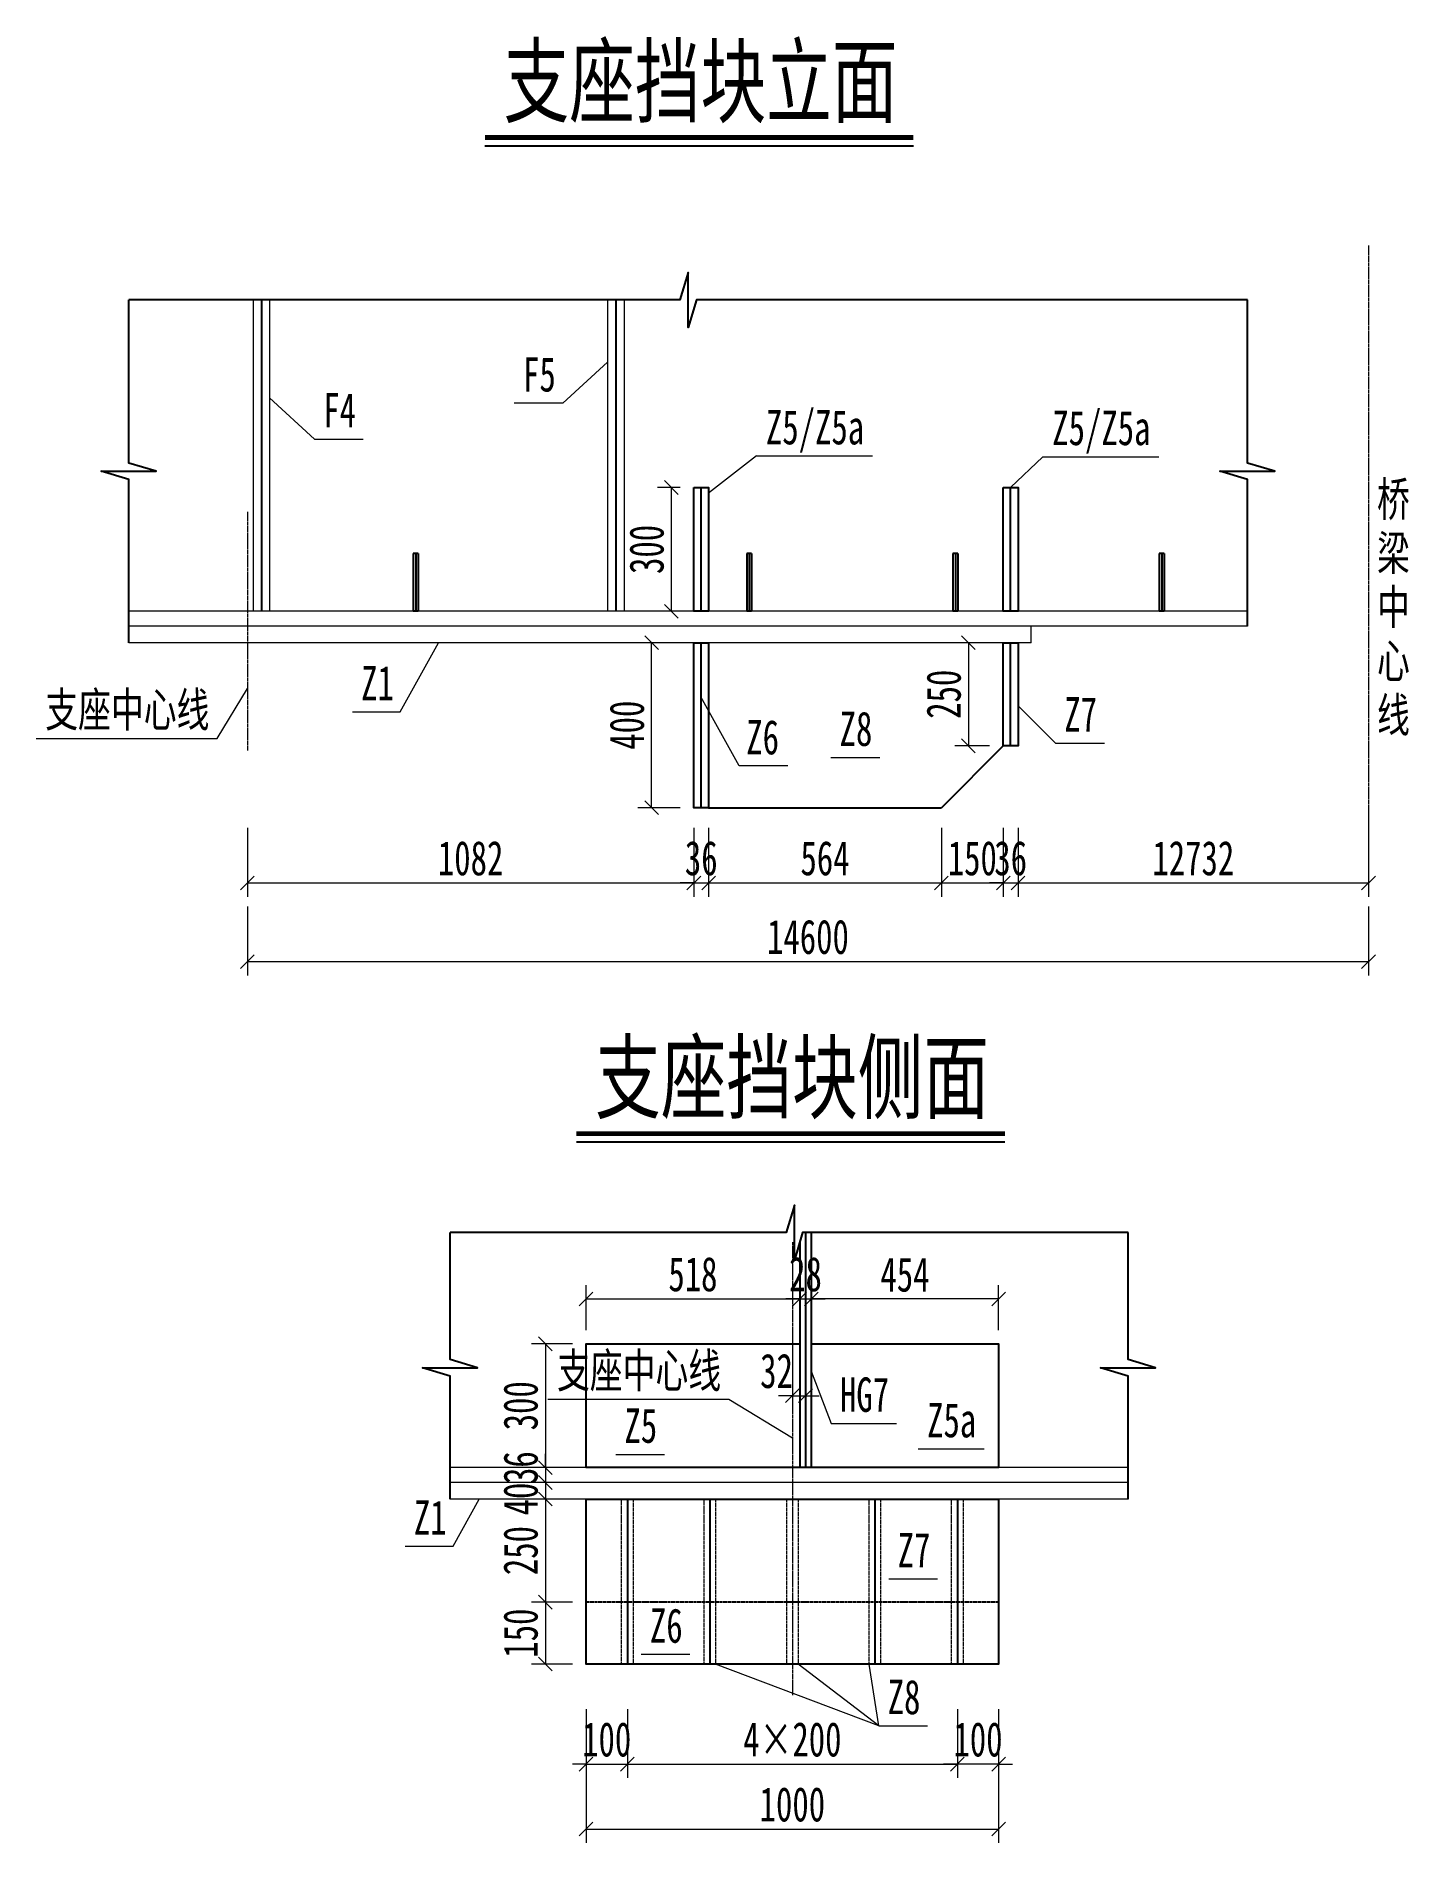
# Model space of a CAD drawing. Header units: millimetres. Extents: x -89049 to 410567, y -307459 to -100425.
# Drawn here: x 205425 to 208753, y -110960 to -106582 of the extents above; entities that cross this region are included whole.
import ezdxf
from ezdxf.enums import TextEntityAlignment as Align

# ---------------------------------------------------------------- set-up
doc = ezdxf.new("R2010")
doc.units = ezdxf.units.MM
for name, pattern in [('CENTER2', [28.575, 19.05, -3.175, 3.175, -3.175]), ('DASHED', [0.75, 0.5, -0.25]), ('HIDDEN', [0.375, 0.25, -0.125])]:
    doc.linetypes.add(name, pattern=pattern)
doc.layers.get('Defpoints').update_dxf_attribs({"color": 8})
for name, color, linetype, lineweight in [('中心线', 2, 'CENTER2', 15), ('文字', 7, 'Continuous', 15), ('标注线及字体', 2, 'Continuous', 15), ('细实线', 4, 'Continuous', 15), ('虚线', 7, 'DASHED', 13), ('钢板粗线', 1, 'Continuous', 25), ('钢板细线', 6, 'Continuous', 15)]:
    doc.layers.add(name, color=color, linetype=linetype, lineweight=lineweight)
doc.styles.add('111', font='', dxfattribs={"width": 0.7})
doc.styles.add('BM_Dim', font='', dxfattribs={"width": 0.85})
doc.styles.get('111').set_extended_font_data('仿宋_GB2312')
doc.styles.get('BM_Dim').set_extended_font_data('仿宋_GB2312')
doc.dimstyles.new('200', dxfattribs={"dimscale": 0, "dimtxt": 2.5, "dimasz": 1, "dimexe": 1, "dimexo": 1, "dimgap": 0.6, "dimtad": 1, "dimdec": 0, "dimdsep": 46, "dimtxsty": '111', "dimblk": 'OBLIQUE', "dimcen": 0, "dimclrd": 4, "dimclre": 4, "dimclrt": 4, "dimadec": 1, "dimazin": 2, "dimtfac": 1, "dimtdec": 0, "dimtix": 1, "dimtmove": 2, "dimatfit": 3, "dimfxl": 4, "dimfxlon": 1, "dimtolj": 1, "dimlwd": -1, "dimlwe": -1, "dimarcsym": 0})

msp = doc.modelspace()

# ---------------------------------------------------------------- texts
at = {"layer": '文字', "style": 'BM_Dim', "width": 0.7}
for s, height, p in [('F5', 83.33, (206645.2, -107468.3)), ('F4', 83.33, (206160.9, -107555.2)), ('Z5/Z5a', 83.33, (207313.3, -107596.2)), ('Z5/Z5a', 83.33, (208007.3, -107598.1)), ('桥', 83.3, (208715.3, -107770.4)), ('梁', 83.3, (208715.3, -107901.1)), ('中', 83.3, (208715.3, -108031.9)), ('心', 83.3, (208715.3, -108162.6)), ('Z1', 83.33, (206252.8, -108216.3)), ('支座中心线', 83.33, (205646.4, -108280.8)), ('Z7', 83.33, (207957.2, -108292.1)), ('线', 83.3, (208715.3, -108293.4)), ('Z8', 83.33, (207412.6, -108327)), ('Z6', 83.33, (207186.3, -108347.4)), ('支座中心线', 83.33, (206886.8, -109882.4)), ('HG7', 83.33, (207433.3, -109940.7)), ('Z5a', 83.33, (207644.5, -110002.4)), ('Z5', 83.33, (206891, -110015.9)), ('Z1', 83.33, (206380.7, -110238.3)), ('Z7', 83.33, (207553.3, -110317.3)), ('Z6', 83.33, (206952.8, -110500.3)), ('Z8', 83.33, (207529.1, -110673.3))]:
    msp.add_text(s, height=height, dxfattribs=at).set_placement(p, align=Align.BOTTOM_CENTER)
at = {"layer": '标注线及字体', "color": 0, "style": '111', "width": 0.7}
for s, p in [('支座挡块立面', (207035.8, -106687.6)), ('支座挡块侧面', (207257.7, -109101.3))]:
    msp.add_text(s, height=166.67, dxfattribs=at).set_placement(p, align=Align.MIDDLE)

# ---------------------------------------------------------------- blocks, each defined once
blk = doc.blocks.new('12-140加劲 无过焊孔')
at = {"layer": 'Defpoints'}
blk.add_line((38946.6, 32076.7), (38946.6, 32216.7), dxfattribs=at)
at = {"layer": '钢板粗线', "color": 7}
for p, q in [((38940.6, 32076.7), (38940.6, 32216.7)), ((38940.6, 32216.7), (38952.6, 32216.7)), ((38952.6, 32076.7), (38952.6, 32216.7)), ((38940.6, 32076.7), (38952.6, 32076.7))]:
    blk.add_line(p, q, dxfattribs=at)
blk = doc.blocks.new('_Oblique')
at = {"color": 0, "linetype": 'ByBlock', "lineweight": -2}
blk.add_line((-0.5, -0.5), (0.5, 0.5), dxfattribs=at)
blk = doc.blocks.new('*D5012')
at = {"layer": 'Defpoints', "color": 0}
for p in [(205937.5, -108249.3), (207019.5, -108451.8), (207019.5, -108634.1)]:
    blk.add_point(p, dxfattribs=at)
at = {"layer": '细实线', "color": 4}
for p, q in [((205937.5, -108500.8), (205937.5, -108667.4)), ((207019.5, -108500.8), (207019.5, -108667.4)), ((205937.5, -108634.1), (207019.5, -108634.1))]:
    blk.add_line(p, q, dxfattribs=at)
at = {"layer": '细实线', "color": 4, "xscale": 33.33333333333333, "yscale": 33.33333333333333, "zscale": 33.33333333333333, "rotation": 180}
blk.add_blockref('_Oblique', (205937.5, -108634.1), dxfattribs=at)
at = {"layer": '细实线', "color": 4, "xscale": 33.33333333333333, "yscale": 33.33333333333333, "zscale": 33.33333333333333}
blk.add_blockref('_Oblique', (207019.5, -108634.1), dxfattribs=at)
at = {"layer": '细实线', "color": 4, "insert": (206478.5, -108574.5), "char_height": 83.33, "attachment_point": 5, "style": '111'}
blk.add_mtext('\\A1;1082', dxfattribs=at)
blk = doc.blocks.new('*D5013')
at = {"layer": 'Defpoints', "color": 0}
for p in [(207055.5, -108424.5), (207619.5, -108451.8), (207619.5, -108634.1)]:
    blk.add_point(p, dxfattribs=at)
at = {"layer": '细实线', "color": 4}
for p, q in [((207055.5, -108500.8), (207055.5, -108667.4)), ((207619.5, -108500.8), (207619.5, -108667.4)), ((207055.5, -108634.1), (207619.5, -108634.1))]:
    blk.add_line(p, q, dxfattribs=at)
at = {"layer": '细实线', "color": 4, "xscale": 33.33333333333333, "yscale": 33.33333333333333, "zscale": 33.33333333333333, "rotation": 180}
blk.add_blockref('_Oblique', (207055.5, -108634.1), dxfattribs=at)
at = {"layer": '细实线', "color": 4, "xscale": 33.33333333333333, "yscale": 33.33333333333333, "zscale": 33.33333333333333}
blk.add_blockref('_Oblique', (207619.5, -108634.1), dxfattribs=at)
at = {"layer": '细实线', "color": 4, "insert": (207337.5, -108574.5), "char_height": 83.33, "attachment_point": 5, "style": '111'}
blk.add_mtext('\\A1;564', dxfattribs=at)
blk = doc.blocks.new('*D5014')
at = {"layer": 'Defpoints', "color": 0}
for p in [(207769.5, -108301.8), (207619.5, -108451.8), (207769.5, -108634.1)]:
    blk.add_point(p, dxfattribs=at)
at = {"layer": '细实线', "color": 4}
for p, q in [((207619.5, -108500.8), (207619.5, -108667.4)), ((207769.5, -108500.8), (207769.5, -108667.4)), ((207619.5, -108634.1), (207769.5, -108634.1))]:
    blk.add_line(p, q, dxfattribs=at)
at = {"layer": '细实线', "color": 4, "xscale": 33.33333333333333, "yscale": 33.33333333333333, "zscale": 33.33333333333333, "rotation": 180}
blk.add_blockref('_Oblique', (207619.5, -108634.1), dxfattribs=at)
at = {"layer": '细实线', "color": 4, "xscale": 33.33333333333333, "yscale": 33.33333333333333, "zscale": 33.33333333333333}
blk.add_blockref('_Oblique', (207769.5, -108634.1), dxfattribs=at)
at = {"layer": '细实线', "color": 4, "insert": (207694.5, -108574.5), "char_height": 83.33, "attachment_point": 5, "style": '111'}
blk.add_mtext('\\A1;150', dxfattribs=at)
blk = doc.blocks.new('*D5015')
at = {"layer": 'Defpoints', "color": 0}
for p in [(207805.5, -108301.8), (208654.9, -108360.9), (208654.9, -108634.1)]:
    blk.add_point(p, dxfattribs=at)
at = {"layer": '细实线', "color": 4}
for p, q in [((207805.5, -108500.8), (207805.5, -108667.4)), ((208654.9, -108500.8), (208654.9, -108667.4)), ((207805.5, -108634.1), (208654.9, -108634.1))]:
    blk.add_line(p, q, dxfattribs=at)
at = {"layer": '细实线', "color": 4, "xscale": 33.33333333333333, "yscale": 33.33333333333333, "zscale": 33.33333333333333, "rotation": 180}
blk.add_blockref('_Oblique', (207805.5, -108634.1), dxfattribs=at)
at = {"layer": '细实线', "color": 4, "xscale": 33.33333333333333, "yscale": 33.33333333333333, "zscale": 33.33333333333333}
blk.add_blockref('_Oblique', (208654.9, -108634.1), dxfattribs=at)
at = {"layer": '细实线', "color": 4, "insert": (208230.2, -108574.5), "char_height": 83.33, "attachment_point": 5, "style": '111'}
blk.add_mtext('\\A1;12732', dxfattribs=at)
blk = doc.blocks.new('*D5016')
at = {"layer": 'Defpoints', "color": 0}
for p in [(205937.5, -108313.5), (208654.9, -108348.1), (208654.9, -108824.7)]:
    blk.add_point(p, dxfattribs=at)
at = {"layer": '细实线', "color": 4}
for p, q in [((205937.5, -108691.4), (205937.5, -108858.1)), ((208654.9, -108691.4), (208654.9, -108858.1)), ((205937.5, -108824.7), (208654.9, -108824.7))]:
    blk.add_line(p, q, dxfattribs=at)
at = {"layer": '细实线', "color": 4, "xscale": 33.33333333333333, "yscale": 33.33333333333333, "zscale": 33.33333333333333, "rotation": 180}
blk.add_blockref('_Oblique', (205937.5, -108824.7), dxfattribs=at)
at = {"layer": '细实线', "color": 4, "xscale": 33.33333333333333, "yscale": 33.33333333333333, "zscale": 33.33333333333333}
blk.add_blockref('_Oblique', (208654.9, -108824.7), dxfattribs=at)
at = {"layer": '细实线', "color": 4, "insert": (207296.2, -108765.1), "char_height": 83.33, "attachment_point": 5, "style": '111'}
blk.add_mtext('\\A1;14600', dxfattribs=at)
blk = doc.blocks.new('*D5019')
at = {"layer": 'Defpoints', "color": 0}
for p in [(207769.5, -108301.8), (207805.5, -108301.8), (207805.5, -108634.1)]:
    blk.add_point(p, dxfattribs=at)
at = {"layer": '细实线', "color": 4}
for p, q in [((207769.5, -108500.8), (207769.5, -108667.4)), ((207805.5, -108500.8), (207805.5, -108667.4)), ((207769.5, -108634.1), (207736.2, -108634.1)), ((207769.5, -108634.1), (207805.5, -108634.1)), ((207805.5, -108634.1), (207838.9, -108634.1))]:
    blk.add_line(p, q, dxfattribs=at)
at = {"layer": '细实线', "color": 4, "xscale": 33.33333333333333, "yscale": 33.33333333333333, "zscale": 33.33333333333333}
blk.add_blockref('_Oblique', (207769.5, -108634.1), dxfattribs=at)
at = {"layer": '细实线', "color": 4, "xscale": 33.33333333333333, "yscale": 33.33333333333333, "zscale": 33.33333333333333, "rotation": 180}
blk.add_blockref('_Oblique', (207805.5, -108634.1), dxfattribs=at)
at = {"layer": '细实线', "color": 4, "insert": (207787.5, -108574.5), "char_height": 83.33, "attachment_point": 5, "style": '111'}
blk.add_mtext('\\A1;36', dxfattribs=at)
blk = doc.blocks.new('*D5020')
at = {"layer": 'Defpoints', "color": 0}
for p in [(207019.5, -108451.8), (207055.5, -108451.8), (207055.5, -108634.1)]:
    blk.add_point(p, dxfattribs=at)
at = {"layer": '细实线', "color": 4}
for p, q in [((207019.5, -108500.8), (207019.5, -108667.4)), ((207055.5, -108500.8), (207055.5, -108667.4)), ((207019.5, -108634.1), (206986.2, -108634.1)), ((207019.5, -108634.1), (207055.5, -108634.1)), ((207055.5, -108634.1), (207088.9, -108634.1))]:
    blk.add_line(p, q, dxfattribs=at)
at = {"layer": '细实线', "color": 4, "xscale": 33.33333333333333, "yscale": 33.33333333333333, "zscale": 33.33333333333333}
blk.add_blockref('_Oblique', (207019.5, -108634.1), dxfattribs=at)
at = {"layer": '细实线', "color": 4, "xscale": 33.33333333333333, "yscale": 33.33333333333333, "zscale": 33.33333333333333, "rotation": 180}
blk.add_blockref('_Oblique', (207055.5, -108634.1), dxfattribs=at)
at = {"layer": '细实线', "color": 4, "insert": (207037.5, -108574.5), "char_height": 83.33, "attachment_point": 5, "style": '111'}
blk.add_mtext('\\A1;36', dxfattribs=at)
blk = doc.blocks.new('*D5021')
at = {"layer": 'Defpoints', "color": 0}
for p in [(206917.2, -108051.8), (207019.5, -108051.8), (207019.5, -108451.8)]:
    blk.add_point(p, dxfattribs=at)
at = {"layer": '细实线', "color": 4}
for p, q in [((206986.2, -108051.8), (206883.8, -108051.8)), ((206917.2, -108451.8), (206917.2, -108051.8)), ((206986.2, -108451.8), (206883.8, -108451.8))]:
    blk.add_line(p, q, dxfattribs=at)
at = {"layer": '细实线', "color": 4, "xscale": 33.33333333333333, "yscale": 33.33333333333333, "zscale": 33.33333333333333}
for p, rotation in [((206917.2, -108051.8), 90), ((206917.2, -108451.8), 270)]:
    blk.add_blockref('_Oblique', p, dxfattribs=dict(at, rotation=rotation))
at = {"layer": '细实线', "color": 4, "insert": (206857.5, -108251.8), "char_height": 83.33, "attachment_point": 5, "rotation": 90, "style": '111'}
blk.add_mtext('\\A1;400', dxfattribs=at)
blk = doc.blocks.new('*D5022')
at = {"layer": 'Defpoints', "color": 0}
for p in [(207019.5, -107675.8), (206965, -107975.8), (207019.5, -107975.8)]:
    blk.add_point(p, dxfattribs=at)
at = {"layer": '细实线', "color": 4}
for p, q in [((206986.2, -107675.8), (206931.7, -107675.8)), ((206965, -107675.8), (206965, -107975.8)), ((206986.2, -107975.8), (206931.7, -107975.8))]:
    blk.add_line(p, q, dxfattribs=at)
at = {"layer": '细实线', "color": 4, "xscale": 33.33333333333333, "yscale": 33.33333333333333, "zscale": 33.33333333333333}
for p, rotation in [((206965, -107675.8), 90), ((206965, -107975.8), 270)]:
    blk.add_blockref('_Oblique', p, dxfattribs=dict(at, rotation=rotation))
at = {"layer": '细实线', "color": 4, "insert": (206905.4, -107825.8), "char_height": 83.33, "attachment_point": 5, "rotation": 90, "style": '111'}
blk.add_mtext('\\A1;300', dxfattribs=at)
blk = doc.blocks.new('*D5023')
at = {"layer": 'Defpoints', "color": 0}
for p in [(207769.5, -108051.8), (207685.1, -108301.8), (207769.5, -108301.8)]:
    blk.add_point(p, dxfattribs=at)
at = {"layer": '细实线', "color": 4}
for p, q in [((207736.2, -108051.8), (207651.8, -108051.8)), ((207685.1, -108051.8), (207685.1, -108301.8)), ((207736.2, -108301.8), (207651.8, -108301.8))]:
    blk.add_line(p, q, dxfattribs=at)
at = {"layer": '细实线', "color": 4, "xscale": 33.33333333333333, "yscale": 33.33333333333333, "zscale": 33.33333333333333}
for p, rotation in [((207685.1, -108051.8), 90), ((207685.1, -108301.8), 270)]:
    blk.add_blockref('_Oblique', p, dxfattribs=dict(at, rotation=rotation))
at = {"layer": '细实线', "color": 4, "insert": (207625.5, -108176.8), "char_height": 83.33, "attachment_point": 5, "rotation": 90, "style": '111'}
blk.add_mtext('\\A1;250', dxfattribs=at)
blk = doc.blocks.new('*D5050')
at = {"layer": 'Defpoints', "color": 0}
for p in [(206758.4, -109751), (206659.7, -110051), (206758.4, -110051)]:
    blk.add_point(p, dxfattribs=at)
at = {"layer": '细实线', "color": 4}
for p, q in [((206725.1, -109751), (206626.3, -109751)), ((206659.7, -109751), (206659.7, -110051)), ((206725.1, -110051), (206626.3, -110051))]:
    blk.add_line(p, q, dxfattribs=at)
at = {"layer": '细实线', "color": 4, "xscale": 33.33333333333333, "yscale": 33.33333333333333, "zscale": 33.33333333333333}
for p, rotation in [((206659.7, -109751), 90), ((206659.7, -110051), 270)]:
    blk.add_blockref('_Oblique', p, dxfattribs=dict(at, rotation=rotation))
at = {"layer": '细实线', "color": 4, "insert": (206600, -109901), "char_height": 83.33, "attachment_point": 5, "rotation": 90, "style": '111'}
blk.add_mtext('\\A1;300', dxfattribs=at)
blk = doc.blocks.new('*D5051')
at = {"layer": 'Defpoints', "color": 0}
for p in [(206758.4, -110051), (206659.7, -110087), (206758.4, -110087)]:
    blk.add_point(p, dxfattribs=at)
at = {"layer": '细实线', "color": 4}
for p, q in [((206659.7, -110051), (206659.7, -110017.7)), ((206725.1, -110051), (206626.3, -110051)), ((206659.7, -110051), (206659.7, -110087)), ((206725.1, -110087), (206626.3, -110087)), ((206659.7, -110087), (206659.7, -110120.4))]:
    blk.add_line(p, q, dxfattribs=at)
at = {"layer": '细实线', "color": 4, "xscale": 33.33333333333333, "yscale": 33.33333333333333, "zscale": 33.33333333333333}
for p, rotation in [((206659.7, -110051), 270), ((206659.7, -110087), 90)]:
    blk.add_blockref('_Oblique', p, dxfattribs=dict(at, rotation=rotation))
at = {"layer": '细实线', "color": 4, "insert": (206600, -110051), "char_height": 83.33, "attachment_point": 5, "rotation": 90, "style": '111'}
blk.add_mtext('\\A1;36', dxfattribs=at)
blk = doc.blocks.new('*D5052')
at = {"layer": 'Defpoints', "color": 0}
for p in [(206758.4, -110087), (206659.7, -110127), (206758.4, -110127)]:
    blk.add_point(p, dxfattribs=at)
at = {"layer": '细实线', "color": 4}
for p, q in [((206725.1, -110087), (206626.3, -110087)), ((206659.7, -110087), (206659.7, -110127)), ((206725.1, -110127), (206626.3, -110127))]:
    blk.add_line(p, q, dxfattribs=at)
at = {"layer": '细实线', "color": 4, "xscale": 33.33333333333333, "yscale": 33.33333333333333, "zscale": 33.33333333333333}
for p, rotation in [((206659.7, -110087), 90), ((206659.7, -110127), 270)]:
    blk.add_blockref('_Oblique', p, dxfattribs=dict(at, rotation=rotation))
at = {"layer": '细实线', "color": 4, "insert": (206600, -110127), "char_height": 83.33, "attachment_point": 5, "rotation": 90, "style": '111'}
blk.add_mtext('\\A1;40', dxfattribs=at)
blk = doc.blocks.new('*D5053')
at = {"layer": 'Defpoints', "color": 0}
for p in [(206758.4, -110127), (206659.7, -110377), (206758.4, -110377)]:
    blk.add_point(p, dxfattribs=at)
at = {"layer": '细实线', "color": 4}
for p, q in [((206725.1, -110127), (206626.3, -110127)), ((206659.7, -110127), (206659.7, -110377)), ((206725.1, -110377), (206626.3, -110377))]:
    blk.add_line(p, q, dxfattribs=at)
at = {"layer": '细实线', "color": 4, "xscale": 33.33333333333333, "yscale": 33.33333333333333, "zscale": 33.33333333333333}
for p, rotation in [((206659.7, -110127), 90), ((206659.7, -110377), 270)]:
    blk.add_blockref('_Oblique', p, dxfattribs=dict(at, rotation=rotation))
at = {"layer": '细实线', "color": 4, "insert": (206600, -110252), "char_height": 83.33, "attachment_point": 5, "rotation": 90, "style": '111'}
blk.add_mtext('\\A1;250', dxfattribs=at)
blk = doc.blocks.new('*D5054')
at = {"layer": 'Defpoints', "color": 0}
for p in [(206758.4, -110377), (206659.7, -110527), (206758.4, -110527)]:
    blk.add_point(p, dxfattribs=at)
at = {"layer": '细实线', "color": 4}
for p, q in [((206725.1, -110377), (206626.3, -110377)), ((206659.7, -110377), (206659.7, -110527)), ((206725.1, -110527), (206626.3, -110527))]:
    blk.add_line(p, q, dxfattribs=at)
at = {"layer": '细实线', "color": 4, "xscale": 33.33333333333333, "yscale": 33.33333333333333, "zscale": 33.33333333333333}
for p, rotation in [((206659.7, -110377), 90), ((206659.7, -110527), 270)]:
    blk.add_blockref('_Oblique', p, dxfattribs=dict(at, rotation=rotation))
at = {"layer": '细实线', "color": 4, "insert": (206600, -110452), "char_height": 83.33, "attachment_point": 5, "rotation": 90, "style": '111'}
blk.add_mtext('\\A1;150', dxfattribs=at)
blk = doc.blocks.new('*D5055')
at = {"layer": 'Defpoints', "color": 0}
for p in [(207258.4, -109676.7), (207290.2, -109676.7), (207290.2, -109876.7)]:
    blk.add_point(p, dxfattribs=at)
at = {"layer": '细实线', "color": 4}
for p, q in [((207258.4, -109743.3), (207258.4, -109910)), ((207290.2, -109743.3), (207290.2, -109910)), ((207258.4, -109876.7), (207225.1, -109876.7)), ((207258.4, -109876.7), (207290.2, -109876.7)), ((207290.2, -109876.7), (207323.5, -109876.7))]:
    blk.add_line(p, q, dxfattribs=at)
at = {"layer": '细实线', "color": 4, "xscale": 33.33333333333333, "yscale": 33.33333333333333, "zscale": 33.33333333333333}
blk.add_blockref('_Oblique', (207258.4, -109876.7), dxfattribs=at)
at = {"layer": '细实线', "color": 4, "xscale": 33.33333333333333, "yscale": 33.33333333333333, "zscale": 33.33333333333333, "rotation": 180}
blk.add_blockref('_Oblique', (207290.2, -109876.7), dxfattribs=at)
at = {"layer": '细实线', "color": 4, "insert": (207220, -109817), "char_height": 83.33, "attachment_point": 5, "style": '111'}
blk.add_mtext('\\A1;32', dxfattribs=at)
blk = doc.blocks.new('*D5056')
at = {"layer": 'Defpoints', "color": 0}
for p in [(206758.4, -110527), (206858.4, -110527), (206858.4, -110769.5)]:
    blk.add_point(p, dxfattribs=at)
at = {"layer": '细实线', "color": 4}
for p, q in [((206758.4, -110636.2), (206758.4, -110802.8)), ((206858.4, -110636.2), (206858.4, -110802.8)), ((206758.4, -110769.5), (206725.1, -110769.5)), ((206758.4, -110769.5), (206858.4, -110769.5)), ((206858.4, -110769.5), (206891.7, -110769.5))]:
    blk.add_line(p, q, dxfattribs=at)
at = {"layer": '细实线', "color": 4, "xscale": 33.33333333333333, "yscale": 33.33333333333333, "zscale": 33.33333333333333}
blk.add_blockref('_Oblique', (206758.4, -110769.5), dxfattribs=at)
at = {"layer": '细实线', "color": 4, "xscale": 33.33333333333333, "yscale": 33.33333333333333, "zscale": 33.33333333333333, "rotation": 180}
blk.add_blockref('_Oblique', (206858.4, -110769.5), dxfattribs=at)
at = {"layer": '细实线', "color": 4, "insert": (206808.4, -110709.9), "char_height": 83.33, "attachment_point": 5, "style": '111'}
blk.add_mtext('\\A1;100', dxfattribs=at)
blk = doc.blocks.new('*D5057')
at = {"layer": 'Defpoints', "color": 0}
for p in [(206858.4, -110527), (207658.4, -110527), (207658.4, -110769.5)]:
    blk.add_point(p, dxfattribs=at)
at = {"layer": '细实线', "color": 4}
for p, q in [((206858.4, -110636.2), (206858.4, -110802.8)), ((207658.4, -110636.2), (207658.4, -110802.8)), ((206858.4, -110769.5), (207658.4, -110769.5))]:
    blk.add_line(p, q, dxfattribs=at)
at = {"layer": '细实线', "color": 4, "xscale": 33.33333333333333, "yscale": 33.33333333333333, "zscale": 33.33333333333333, "rotation": 180}
blk.add_blockref('_Oblique', (206858.4, -110769.5), dxfattribs=at)
at = {"layer": '细实线', "color": 4, "xscale": 33.33333333333333, "yscale": 33.33333333333333, "zscale": 33.33333333333333}
blk.add_blockref('_Oblique', (207658.4, -110769.5), dxfattribs=at)
at = {"layer": '细实线', "color": 4, "insert": (207258.4, -110709.9), "char_height": 83.33, "attachment_point": 5, "style": '111'}
blk.add_mtext('\\A1;4×200', dxfattribs=at)
blk = doc.blocks.new('*D5058')
at = {"layer": 'Defpoints', "color": 0}
for p in [(207658.4, -110527), (207758.4, -110527), (207658.4, -110769.5)]:
    blk.add_point(p, dxfattribs=at)
at = {"layer": '细实线', "color": 4}
for p, q in [((207658.4, -110636.2), (207658.4, -110802.8)), ((207758.4, -110636.2), (207758.4, -110802.8)), ((207658.4, -110769.5), (207625.1, -110769.5)), ((207758.4, -110769.5), (207658.4, -110769.5)), ((207758.4, -110769.5), (207791.7, -110769.5))]:
    blk.add_line(p, q, dxfattribs=at)
at = {"layer": '细实线', "color": 4, "xscale": 33.33333333333333, "yscale": 33.33333333333333, "zscale": 33.33333333333333}
blk.add_blockref('_Oblique', (207658.4, -110769.5), dxfattribs=at)
at = {"layer": '细实线', "color": 4, "xscale": 33.33333333333333, "yscale": 33.33333333333333, "zscale": 33.33333333333333, "rotation": 180}
blk.add_blockref('_Oblique', (207758.4, -110769.5), dxfattribs=at)
at = {"layer": '细实线', "color": 4, "insert": (207708.4, -110709.9), "char_height": 83.33, "attachment_point": 5, "style": '111'}
blk.add_mtext('\\A1;100', dxfattribs=at)
blk = doc.blocks.new('*D5059')
at = {"layer": 'Defpoints', "color": 0}
for p in [(206758.4, -110527), (207758.4, -110527), (207758.4, -110926.9)]:
    blk.add_point(p, dxfattribs=at)
at = {"layer": '细实线', "color": 4}
for p, q in [((206758.4, -110793.6), (206758.4, -110960.2)), ((207758.4, -110793.6), (207758.4, -110960.2)), ((206758.4, -110926.9), (207758.4, -110926.9))]:
    blk.add_line(p, q, dxfattribs=at)
at = {"layer": '细实线', "color": 4, "xscale": 33.33333333333333, "yscale": 33.33333333333333, "zscale": 33.33333333333333, "rotation": 180}
blk.add_blockref('_Oblique', (206758.4, -110926.9), dxfattribs=at)
at = {"layer": '细实线', "color": 4, "xscale": 33.33333333333333, "yscale": 33.33333333333333, "zscale": 33.33333333333333}
blk.add_blockref('_Oblique', (207758.4, -110926.9), dxfattribs=at)
at = {"layer": '细实线', "color": 4, "insert": (207258.4, -110867.3), "char_height": 83.33, "attachment_point": 5, "style": '111'}
blk.add_mtext('\\A1;1000', dxfattribs=at)
blk = doc.blocks.new('*D5060')
at = {"layer": 'Defpoints', "color": 0}
for p in [(207276.2, -109642.1), (206758.4, -109751), (207276.2, -109751)]:
    blk.add_point(p, dxfattribs=at)
at = {"layer": '细实线', "color": 4}
for p, q in [((206758.4, -109717.7), (206758.4, -109608.8)), ((207276.2, -109717.7), (207276.2, -109608.8)), ((206758.4, -109642.1), (207276.2, -109642.1))]:
    blk.add_line(p, q, dxfattribs=at)
at = {"layer": '细实线', "color": 4, "xscale": 33.33333333333333, "yscale": 33.33333333333333, "zscale": 33.33333333333333, "rotation": 180}
blk.add_blockref('_Oblique', (206758.4, -109642.1), dxfattribs=at)
at = {"layer": '细实线', "color": 4, "xscale": 33.33333333333333, "yscale": 33.33333333333333, "zscale": 33.33333333333333}
blk.add_blockref('_Oblique', (207276.2, -109642.1), dxfattribs=at)
at = {"layer": '细实线', "color": 4, "insert": (207017.3, -109582.5), "char_height": 83.33, "attachment_point": 5, "style": '111'}
blk.add_mtext('\\A1;518', dxfattribs=at)
blk = doc.blocks.new('*D5061')
at = {"layer": 'Defpoints', "color": 0}
for p in [(207304.2, -109642.1), (207304.2, -109755.5), (207758.4, -109751)]:
    blk.add_point(p, dxfattribs=at)
at = {"layer": '细实线', "color": 4}
for p, q in [((207304.2, -109722.2), (207304.2, -109608.8)), ((207758.4, -109717.7), (207758.4, -109608.8)), ((207758.4, -109642.1), (207304.2, -109642.1))]:
    blk.add_line(p, q, dxfattribs=at)
at = {"layer": '细实线', "color": 4, "xscale": 33.33333333333333, "yscale": 33.33333333333333, "zscale": 33.33333333333333, "rotation": 180}
blk.add_blockref('_Oblique', (207304.2, -109642.1), dxfattribs=at)
at = {"layer": '细实线', "color": 4, "xscale": 33.33333333333333, "yscale": 33.33333333333333, "zscale": 33.33333333333333}
blk.add_blockref('_Oblique', (207758.4, -109642.1), dxfattribs=at)
at = {"layer": '细实线', "color": 4, "insert": (207531.3, -109583.4), "char_height": 83.33, "attachment_point": 5, "style": '111'}
blk.add_mtext('\\A1;454', dxfattribs=at)
blk = doc.blocks.new('*D5062')
at = {"layer": 'Defpoints', "color": 0}
for p in [(207304.2, -109642.1), (207276.2, -109751), (207304.2, -109751)]:
    blk.add_point(p, dxfattribs=at)
at = {"layer": '细实线', "color": 4}
for p, q in [((207276.2, -109717.7), (207276.2, -109608.8)), ((207304.2, -109717.7), (207304.2, -109608.8)), ((207276.2, -109642.1), (207242.9, -109642.1)), ((207276.2, -109642.1), (207304.2, -109642.1)), ((207304.2, -109642.1), (207337.5, -109642.1))]:
    blk.add_line(p, q, dxfattribs=at)
at = {"layer": '细实线', "color": 4, "xscale": 33.33333333333333, "yscale": 33.33333333333333, "zscale": 33.33333333333333}
blk.add_blockref('_Oblique', (207276.2, -109642.1), dxfattribs=at)
at = {"layer": '细实线', "color": 4, "xscale": 33.33333333333333, "yscale": 33.33333333333333, "zscale": 33.33333333333333, "rotation": 180}
blk.add_blockref('_Oblique', (207304.2, -109642.1), dxfattribs=at)
at = {"layer": '细实线', "color": 4, "insert": (207290.2, -109582.5), "char_height": 83.33, "attachment_point": 5, "style": '111'}
blk.add_mtext('\\A1;28', dxfattribs=at)

# ---------------------------------------------------------------- dimensions: what is measured, and where the dimension line sits
at = {"layer": '细实线'}
for base, p1, p2, angle, picture, middle in [((206965, -107975.8), (207019.5, -107675.8), (207019.5, -107975.8), 90, '*D5022', (206905.4, -107825.8)), ((206917.2, -108051.8), (207019.5, -108451.8), (207019.5, -108051.8), 90, '*D5021', (206857.5, -108251.8)), ((207685.1, -108301.8), (207769.5, -108051.8), (207769.5, -108301.8), 90, '*D5023', (207625.5, -108176.8)), ((207304.2, -109642.1), (207758.4, -109751), (207304.2, -109755.5), 180, '*D5061', (207531.3, -109583.4)), ((206659.7, -110051), (206758.4, -109751), (206758.4, -110051), 90, '*D5050', (206600, -109901)), ((206659.7, -110377), (206758.4, -110127), (206758.4, -110377), 90, '*D5053', (206600, -110252)), ((206659.7, -110527), (206758.4, -110377), (206758.4, -110527), 90, '*D5054', (206600, -110452)), ((207658.4, -110769.5), (207758.4, -110527), (207658.4, -110527), 180, '*D5058', (207708.4, -110709.9))]:
    dim = msp.add_linear_dim(base=base, p1=p1, p2=p2, angle=angle, dimstyle='200', override={"dimscale": 33.333333}, dxfattribs=at)
    dim.commit()
    dim.dimension.update_dxf_attribs({"geometry": picture, "text_midpoint": middle})
for base, p1, p2, picture, middle in [((207019.5, -108634.1), (205937.5, -108249.3), (207019.5, -108451.8), '*D5012', (206478.5, -108574.5)), ((207769.5, -108634.1), (207619.5, -108451.8), (207769.5, -108301.8), '*D5014', (207694.5, -108574.5)), ((207805.5, -108634.1), (207769.5, -108301.8), (207805.5, -108301.8), '*D5019', (207787.5, -108574.5)), ((207619.5, -108634.1), (207055.5, -108424.5), (207619.5, -108451.8), '*D5013', (207337.5, -108574.5)), ((207055.5, -108634.1), (207019.5, -108451.8), (207055.5, -108451.8), '*D5020', (207037.5, -108574.5)), ((207276.2, -109642.1), (206758.4, -109751), (207276.2, -109751), '*D5060', (207017.3, -109582.5)), ((207304.2, -109642.1), (207276.2, -109751), (207304.2, -109751), '*D5062', (207290.2, -109582.5)), ((206858.4, -110769.5), (206758.4, -110527), (206858.4, -110527), '*D5056', (206808.4, -110709.9)), ((207758.4, -110926.9), (206758.4, -110527), (207758.4, -110527), '*D5059', (207258.4, -110867.3))]:
    dim = msp.add_linear_dim(base=base, p1=p1, p2=p2, dimstyle='200', override={"dimscale": 33.333333}, dxfattribs=at)
    dim.commit()
    dim.dimension.update_dxf_attribs({"geometry": picture, "text_midpoint": middle})
for base, p1, p2, text, picture, middle in [((208654.9, -108824.7), (205937.5, -108313.5), (208654.9, -108348.1), '14600', '*D5016', (207296.2, -108765.1)), ((208654.9, -108634.1), (207805.5, -108301.8), (208654.9, -108360.9), '12732', '*D5015', (208230.2, -108574.5)), ((207658.4, -110769.5), (206858.4, -110527), (207658.4, -110527), '4×200', '*D5057', (207258.4, -110709.9))]:
    dim = msp.add_linear_dim(base=base, p1=p1, p2=p2, text=text, dimstyle='200', override={"dimscale": 33.333333, "dimtxsty": '111'}, dxfattribs=at)
    dim.commit()
    dim.dimension.update_dxf_attribs({"geometry": picture, "text_midpoint": middle})
dim = msp.add_linear_dim(base=(207290.2, -109876.7), p1=(207258.4, -109676.7), p2=(207290.2, -109676.7), dimstyle='200', override={"dimscale": 33.333333}, dxfattribs=at)
dim.commit()
dim.dimension.update_dxf_attribs({"geometry": '*D5055', "text_midpoint": (207220, -109817), "dimtype": 160})
for base, p1, p2, picture, middle in [((206659.7, -110087), (206758.4, -110051), (206758.4, -110087), '*D5051', (206600, -110051)), ((206659.7, -110127), (206758.4, -110087), (206758.4, -110127), '*D5052', (206600, -110127))]:
    dim = msp.add_linear_dim(base=base, p1=p1, p2=p2, angle=90, dimstyle='200', override={"dimscale": 33.333333}, dxfattribs=at)
    dim.commit()
    dim.dimension.update_dxf_attribs({"geometry": picture, "text_midpoint": middle, "dimtype": 160})

# ---------------------------------------------------------------- linework, layer by layer
at = {"color": 4}
for p, q in [((206513, -106847.9), (207551.7, -106847.9)), ((206734.9, -109261.6), (207773.6, -109261.6))]:
    msp.add_line(p, q, dxfattribs=at)
at = {"color": 6, "const_width": 12}
for points in [[(206513, -106827.9), (207551.7, -106827.9)], [(206734.9, -109241.6), (207773.6, -109241.6)]]:
    msp.add_lwpolyline(points, dxfattribs=at)
at = {"color": 4}
for points in [[(208361.5, -107221.1), (207025.7, -107221.1), (207005.7, -107287.8), (207005.7, -107154.4), (206985.7, -107221.1), (206959, -107221.1), (205650, -107221.1)], [(205650, -108051.8), (205650, -107656.5), (205583.3, -107636.5), (205716.6, -107636.5), (205650, -107616.5), (205650, -107589.8), (205650, -107221.1)], [(208361.5, -108011.8), (208361.5, -107656.5), (208294.8, -107636.5), (208428.1, -107636.5), (208361.5, -107616.5), (208361.5, -107589.8), (208361.5, -107221.1)], [(208072.2, -109481.2), (207283.3, -109481.2), (207263.3, -109547.9), (207263.3, -109414.5), (207243.3, -109481.2), (207216.6, -109481.2), (206428.7, -109481.2)], [(206428.7, -110127), (206428.7, -109829.1), (206362, -109809.1), (206495.4, -109809.1), (206428.7, -109789.1), (206428.7, -109762.4), (206428.7, -109481.2)], [(208072.2, -110127), (208072.2, -109829.1), (208005.5, -109809.1), (208138.8, -109809.1), (208072.2, -109789.1), (208072.2, -109762.4), (208072.2, -109481.2)]]:
    msp.add_lwpolyline(points, dxfattribs=at)
at = {"layer": 'Defpoints', "color": 8}
for p, q in [((205971.3, -107221.1), (205971.3, -107975.8)), ((206830.7, -107221.1), (206830.7, -107975.8)), ((207037.5, -107975.8), (207037.5, -107675.8)), ((207787.5, -107975.8), (207787.5, -107675.8)), ((207037.5, -108451.8), (207037.5, -108051.8)), ((207787.5, -108301.8), (207787.5, -108051.8)), ((207290.2, -109481.2), (207290.2, -110051)), ((206858.4, -110127), (206858.4, -110527)), ((207058.4, -110127), (207058.4, -110527)), ((207458.4, -110127), (207458.4, -110527)), ((207658.4, -110127), (207658.4, -110527))]:
    msp.add_line(p, q, dxfattribs=at)
at = {"layer": '中心线', "ltscale": 0.3}
for p, q in [((208654.9, -107089.2), (208654.9, -108584.7)), ((205937.5, -107734.9), (205937.5, -108313.5)), ((207258.4, -109504.5), (207258.4, -110602.5))]:
    msp.add_line(p, q, dxfattribs=at)
at = {"layer": '细实线'}
for p, q in [((206702.3, -107471.4), (206810.7, -107371.7)), ((206099.7, -107558.3), (205991.3, -107458.7)), ((206702.3, -107471.4), (206584, -107471.4)), ((206099.7, -107558.3), (206218.3, -107558.3)), ((207171.7, -107599.2), (207055.5, -107689.3)), ((207171.7, -107599.2), (207452.7, -107599.2)), ((207865.7, -107601.1), (207787.5, -107675.8)), ((207865.7, -107601.1), (208146.7, -107601.1)), ((206308.1, -108219.4), (206400.7, -108051.8)), ((205864, -108283.8), (205937.5, -108162.8)), ((207129.2, -108350.4), (207036.6, -108182.9)), ((206192, -108219.4), (206308.1, -108219.4)), ((207896.4, -108295.1), (207805.5, -108204.6)), ((205425.4, -108283.8), (205864, -108283.8)), ((207896.4, -108295.1), (208014.6, -108295.1)), ((207247.2, -108350.4), (207129.2, -108350.4)), ((207351.7, -108330.1), (207470, -108330.1)), ((207304.2, -109816.8), (207352.6, -109943.8)), ((206665.7, -109885.4), (207104.4, -109885.4)), ((207104.4, -109885.4), (207258.4, -109979.1)), ((207352.6, -109943.8), (207510.9, -109943.8)), ((206830.1, -110019), (206948.1, -110019)), ((207563.4, -110005.4), (207723.3, -110005.4)), ((206435.9, -110241.3), (206499.2, -110127)), ((206319.8, -110241.3), (206435.9, -110241.3)), ((207492.4, -110320.4), (207610.4, -110320.4)), ((206892, -110503.3), (207009.9, -110503.3)), ((207468.2, -110676.4), (207072.4, -110527)), ((207468.2, -110676.4), (207272.4, -110527)), ((207468.2, -110676.4), (207444.4, -110527)), ((207468.2, -110676.4), (207586.2, -110676.4))]:
    msp.add_line(p, q, dxfattribs=at)
at = {"layer": '虚线', "linetype": 'HIDDEN', "ltscale": 8}
for p, q in [((207244.4, -110127), (207244.4, -110527)), ((207272.4, -110127), (207272.4, -110527))]:
    msp.add_line(p, q, dxfattribs=at)
for points in [[(206844.4, -110127), (206872.4, -110127), (206872.4, -110527), (206844.4, -110527)], [(207044.4, -110127), (207072.4, -110127), (207072.4, -110527), (207044.4, -110527)], [(207444.4, -110127), (207472.4, -110127), (207472.4, -110527), (207444.4, -110527)], [(207644.4, -110127), (207672.4, -110127), (207672.4, -110527), (207644.4, -110527)]]:
    msp.add_lwpolyline(points, close=True, dxfattribs=at)
at = {"layer": '钢板粗线'}
for p in [(207769.5, -108301.8), (207055.5, -108451.8)]:
    msp.add_line(p, (207619.5, -108451.8), dxfattribs=at)
at = {"layer": '钢板粗线', "color": 3}
for p, q in [((207304.2, -109481.2), (207304.2, -110051)), ((207276.2, -109504.7), (207276.2, -110051))]:
    msp.add_line(p, q, dxfattribs=at)
at = {"layer": '钢板粗线', "linetype": 'HIDDEN', "ltscale": 8}
msp.add_line((207758.4, -110377), (206758.4, -110377), dxfattribs=at)
at = {"layer": '钢板粗线'}
for points in [[(207019.5, -107675.8), (207055.5, -107675.8), (207055.5, -107975.8), (207019.5, -107975.8)], [(207769.5, -107675.8), (207805.5, -107675.8), (207805.5, -107975.8), (207769.5, -107975.8)], [(207019.5, -108051.8), (207055.5, -108051.8), (207055.5, -108451.8), (207019.5, -108451.8)], [(207769.5, -108051.8), (207805.5, -108051.8), (207805.5, -108301.8), (207769.5, -108301.8)], [(206758.4, -110127), (207758.4, -110127), (207758.4, -110527), (206758.4, -110527)]]:
    msp.add_lwpolyline(points, close=True, dxfattribs=at)
msp.add_lwpolyline([(207304.2, -109751), (207758.4, -109751), (207758.4, -110051), (206758.4, -110051), (206758.4, -109751), (207276.2, -109751)], dxfattribs=at)
at = {"layer": '钢板细线', "color": 8}
for p, q in [((205951.3, -107221.1), (205951.3, -107975.8)), ((205991.3, -107221.1), (205991.3, -107975.8)), ((206810.7, -107221.1), (206810.7, -107975.8)), ((206850.7, -107221.1), (206850.7, -107975.8))]:
    msp.add_line(p, q, dxfattribs=at)
at = {"layer": '钢板细线'}
for p, q in [((208361.5, -107975.8), (205650, -107975.8)), ((208361.5, -108011.8), (205650, -108011.8)), ((208072.2, -110051), (206428.7, -110051)), ((208072.2, -110087), (206428.7, -110087))]:
    msp.add_line(p, q, dxfattribs=at)
at = {"layer": '钢板细线', "color": 5}
for p, q in [((207837.5, -108051.8), (207837.5, -108011.8)), ((207837.5, -108051.8), (205650, -108051.8)), ((208072.2, -110127), (206428.7, -110127))]:
    msp.add_line(p, q, dxfattribs=at)

# ---------------------------------------------------------------- block references
at = {"layer": '钢板细线'}
for p, rotation in [((245292.1, -75759.1), 180.0000000000012), ((246100.3, -75759.1), 180.0000000000013), ((246600.3, -75759.1), 180.0000000000012), ((247100.3, -75759.1), 180.0000000000012)]:
    msp.add_blockref('12-140加劲 无过焊孔', p, dxfattribs=dict(at, rotation=rotation))

msp.set_redraw_order([(e.dxf.handle, doc.entitydb.next_handle()) for e in msp.query("TEXT MTEXT ATTDEF DIMENSION ARC_DIMENSION")])  # texts and dimensions are drawn at this point

doc.saveas('drawing.dxf')
